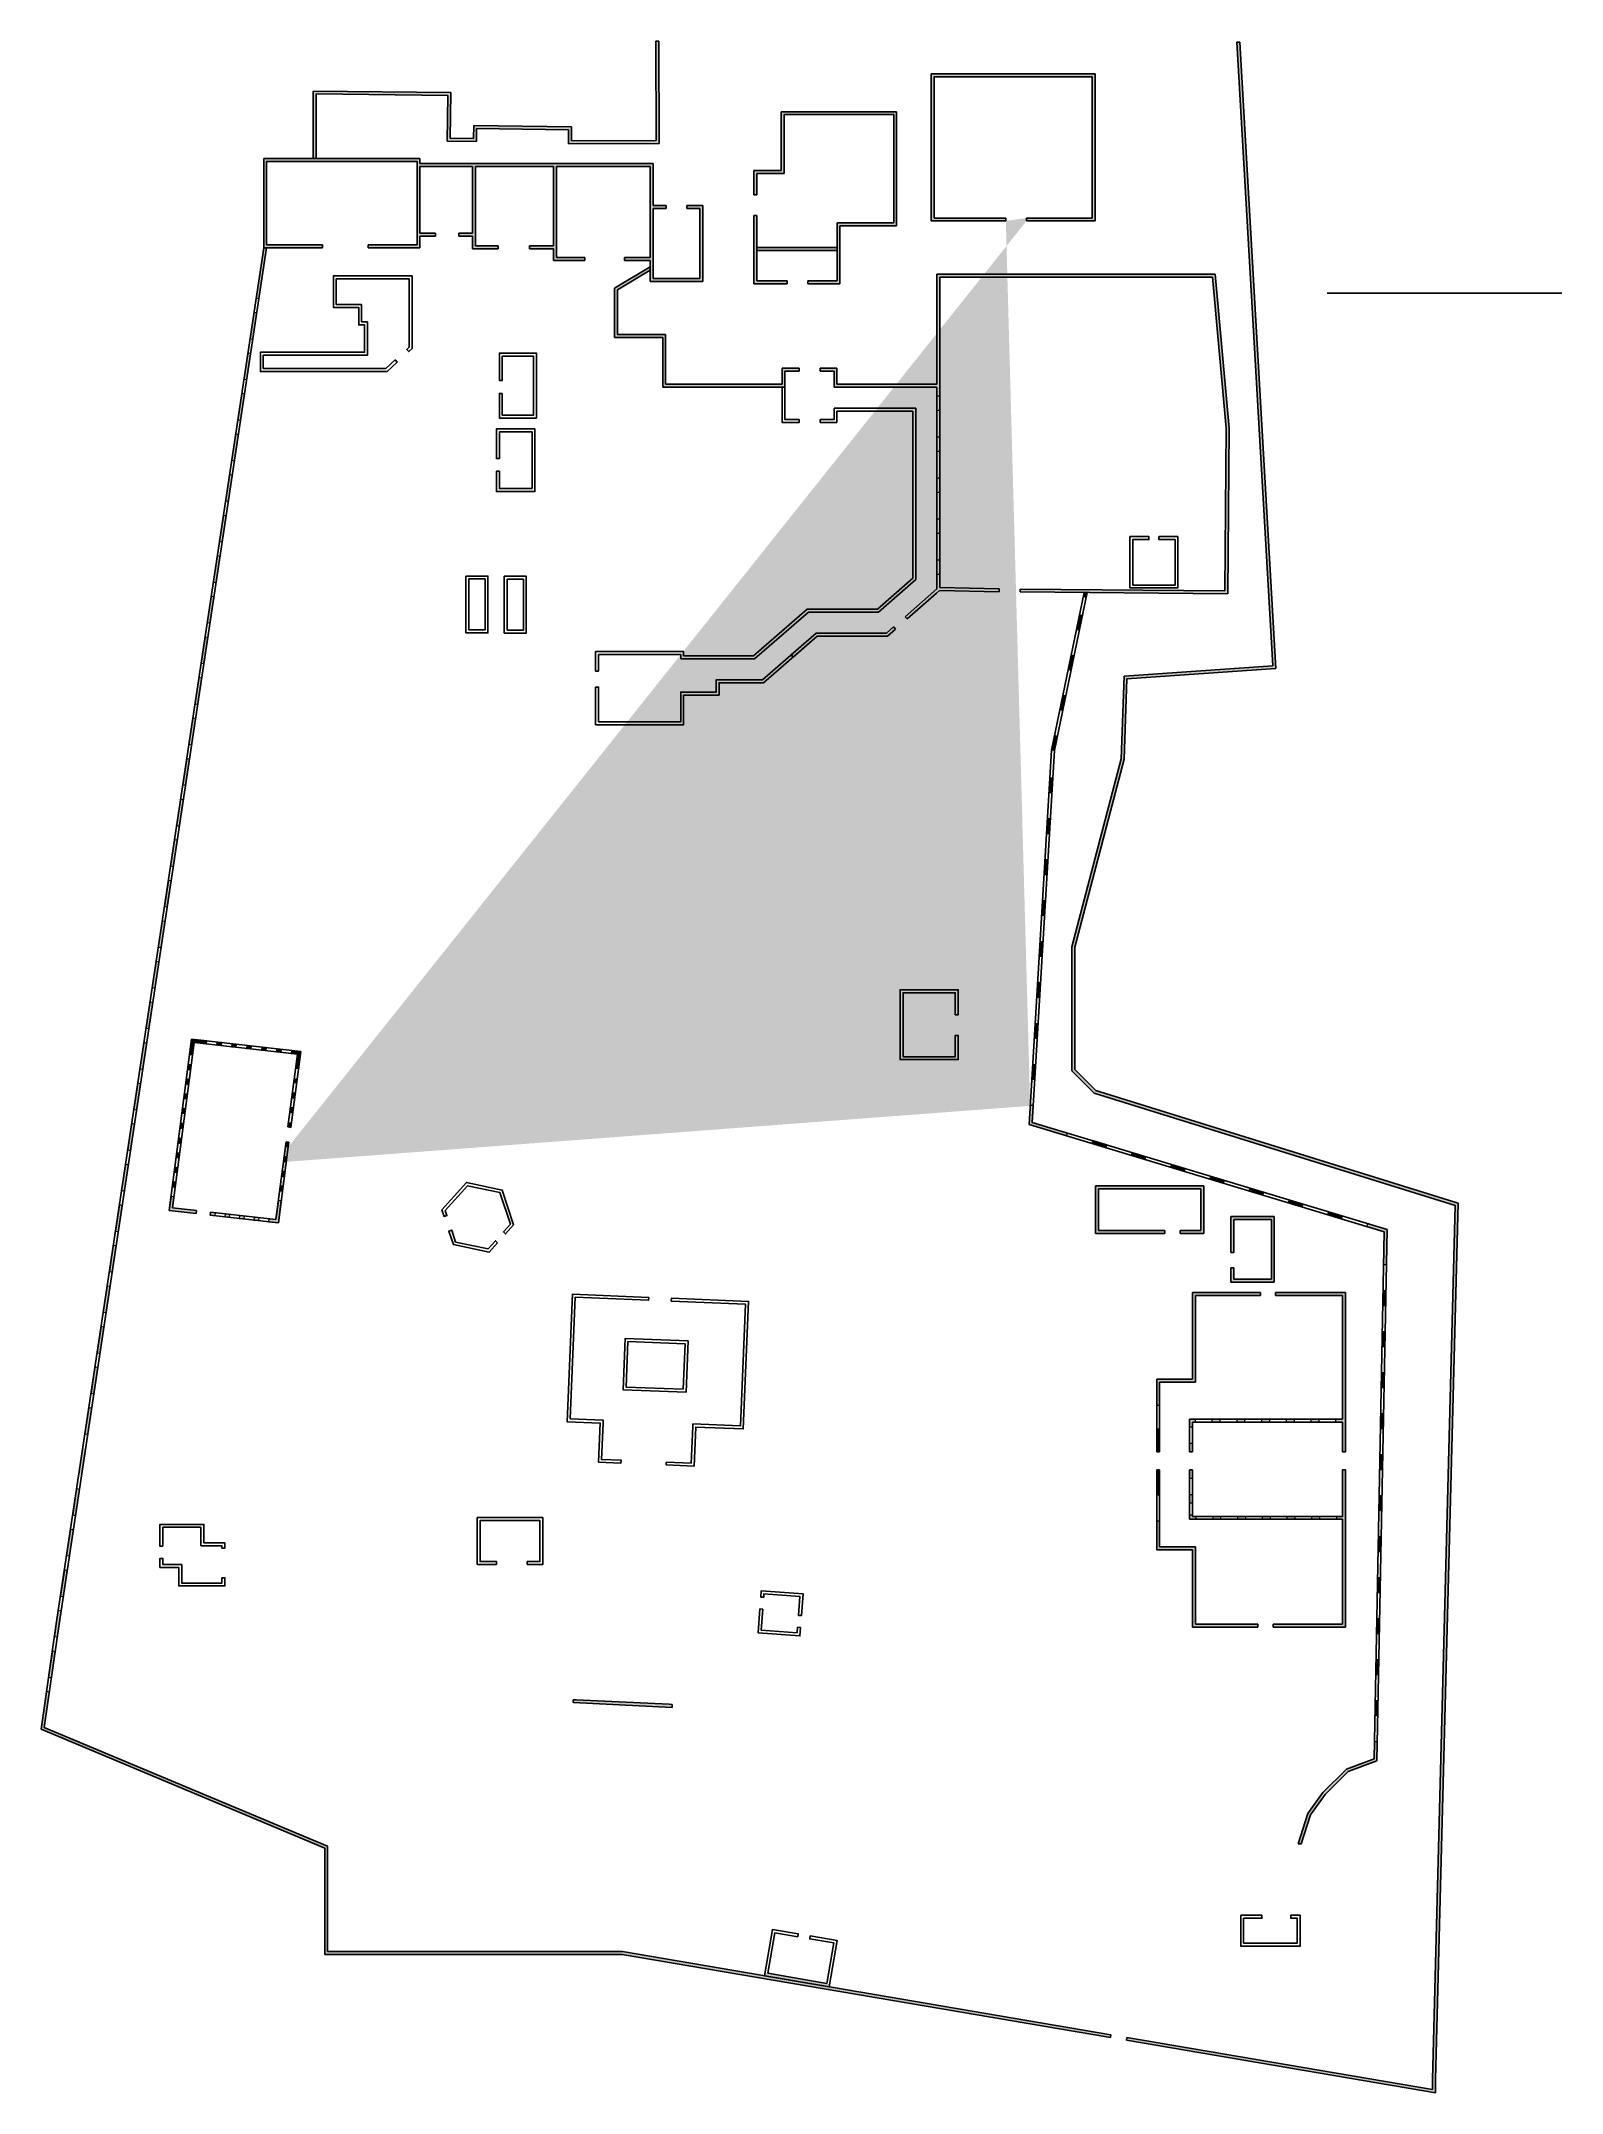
# Model space of a CAD drawing. Header units: millimetres. Extents: x -963 to 128536, y -35530 to 139222.
import ezdxf

# ---------------------------------------------------------------- set-up
doc = ezdxf.new("R2010")
doc.units = ezdxf.units.MM
doc.layers.add('archi', color=7, linetype='Continuous')
doc.layers.add('archiw', color=255, linetype='Continuous', lineweight=0)

msp = doc.modelspace()

# ---------------------------------------------------------------- hatches: boundary and pattern name
at = {"layer": 'archiw'}
h = msp.add_hatch(color=7, dxfattribs=at)
h.dxf.hatch_style = 1
h.paths.add_polyline_path([(22460, 129208), (22460, 134713), (33680, 134591), (33625, 130705), (36105, 130670), (36121, 131783), (43948, 131673), (43951, 130477), (51658, 130493), (51639, 139222), (51389, 139222), (51408, 130742), (44200, 130727), (44197, 131919), (35875, 132036), (35859, 130924), (33878, 130951), (33933, 134838), (22210, 134965), (22210, 129208)])
h = msp.add_hatch(color=7, dxfattribs=at)
h.dxf.hatch_style = 1
h.paths.add_polyline_path([(91499, -30801), (91457, -31047), (117776, -35530), (117765, -34391), (119707, 40242), (88840, 49835), (87062, 51624), (87062, 62056), (91256, 78049), (91488, 84910), (104172, 85782), (101111, 139126), (100862, 139112), (103908, 86014), (91247, 85144), (91007, 78086), (86812, 62088), (86812, 51521), (88707, 49615), (119452, 40060), (117515, -34385), (117515, -34394), (117523, -35233)])
h = msp.add_hatch(color=7, dxfattribs=at)
h.dxf.hatch_style = 1
h.paths.add_polyline_path([(75090, 136176), (88531, 136176), (88531, 124151), (82946, 124151), (82946, 123901), (88781, 123901), (88781, 136426), (74840, 136426), (74840, 123901), (81179, 123901), (81179, 124151), (75090, 124151)])
h = msp.add_hatch(color=7, dxfattribs=at)
h.dxf.hatch_style = 1
h.paths.add_polyline_path([(62309, 132955), (71638, 132955), (71638, 123746), (66810, 123746), (66810, 118795), (64328, 118795), (64328, 118546), (67059, 118546), (67059, 123496), (71888, 123496), (71888, 133205), (62059, 133205), (62059, 128192), (59722, 128192), (59722, 126118), (59972, 126118), (59972, 127942), (62309, 127942)])
h = msp.add_hatch(color=7, dxfattribs=at)
h.dxf.hatch_style = 1
h.paths.add_polyline_path([(31302, 128548), (35779, 128548), (35779, 122858), (34619, 122858), (34619, 122609), (35779, 122609), (35779, 121524), (37948, 121524), (37948, 121774), (36029, 121774), (36029, 128548), (42669, 128548), (42669, 121774), (40633, 121774), (40633, 121524), (42669, 121524), (42669, 120525), (42919, 120525), (45326, 120525), (45326, 120774), (42919, 120774), (42919, 128548), (50897, 128548), (50897, 120774), (48715, 120774), (48715, 120525), (50897, 120525), (50897, 118737), (51146, 118737), (55380, 118737), (55380, 125211), (54023, 125211), (54023, 124962), (55131, 124962), (55131, 118986), (51396, 118986), (51146, 118986), (51146, 124962), (52254, 124962), (52254, 125211), (51146, 125211), (51146, 128797), (42919, 128797), (35779, 128797), (31302, 128797), (31302, 129208), (17993, 129208), (17993, 121613), (23015, 121613), (23015, 121862), (18242, 121862), (18242, 128959), (31052, 128959), (31052, 121862), (26898, 121862), (26898, 121613), (31302, 121613), (31302, 122609), (32615, 122609), (32615, 122858), (31302, 122858)])
h = msp.add_hatch(color=7, dxfattribs=at)
h.dxf.hatch_style = 1
h.paths.add_polyline_path([(2835, 19332), (2588, 19370), (2253, 17149), (2500, 17112)], flags=17)
h.paths.add_polyline_path([(2835, 19332), (2588, 19370), (2253, 17149), (2500, 17112)])
edge = h.paths.add_edge_path()
edge.add_line((83505, 48555), (83256, 48570))
edge.add_line((81179, 124151), (81179, 123901))
edge.add_line((82946, 124151), (82946, 123901))
edge.add_line((20089, 45038), (19841, 45070))
edge.add_line((19730, 44214), (19977, 44182))
edge.add_line((19406, 41726), (19653, 41694))
edge.add_line((19568, 42970), (19815, 42938))
edge.add_line((19352, 41314), (19599, 41282))
edge.add_line((19514, 42558), (19761, 42525))
edge.add_line((19676, 43801), (19923, 43769))
h = msp.add_hatch(color=7, dxfattribs=at)
h.dxf.hatch_style = 1
h.paths.add_polyline_path([(59972, 124350), (59722, 124350), (59722, 118546), (62560, 118546), (62560, 118795), (59972, 118795)])
h = msp.add_hatch(color=7, dxfattribs=at)
h.dxf.hatch_style = 1
h.paths.add_polyline_path([(18245, 121613), (17993, 121613), (17348, 117334), (17595, 117297)])
h = msp.add_hatch(color=7, dxfattribs=at)
h.dxf.hatch_style = 1
h.paths.add_polyline_path([(66810, 121643), (59972, 121643), (59972, 121393), (66810, 121393)])
h = msp.add_hatch(color=7, dxfattribs=at)
h.dxf.hatch_style = 1
h.paths.add_polyline_path([(52218, 109996), (52218, 114224), (48112, 114224), (48112, 118042), (50897, 119701), (50897, 119991), (47863, 118183), (47863, 113974), (51969, 113974), (51969, 109746), (62131, 109746), (62381, 109746), (62381, 111109), (63574, 111109), (63574, 111358), (62131, 111358), (62131, 109996)])
h = msp.add_hatch(color=7, dxfattribs=at)
h.dxf.hatch_style = 1
h.paths.add_polyline_path([(75565, 119105), (98776, 119105), (99956, 106241), (99838, 92406), (82419, 92554), (82417, 92305), (100086, 92154), (100206, 106251), (99003, 119355), (75316, 119355), (75316, 109987), (66806, 109987), (66806, 111358), (65362, 111358), (65362, 111109), (66556, 111109), (66556, 109738), (66806, 109738), (75316, 109738), (75316, 109006), (75565, 109006), (75565, 109987)])
h = msp.add_hatch(color=7, dxfattribs=at)
h.dxf.hatch_style = 1
h.paths.add_polyline_path([(17409, 116063), (17162, 116100), (16827, 113879), (17074, 113842)])
h = msp.add_hatch(color=7, dxfattribs=at)
h.dxf.hatch_style = 1
h.paths.add_polyline_path([(16888, 112608), (16642, 112645), (16307, 110425), (16554, 110387)])
h = msp.add_hatch(color=7, dxfattribs=at)
h.dxf.hatch_style = 1
h.paths.add_polyline_path([(16368, 109154), (16121, 109191), (15786, 106970), (16033, 106933)])
h = msp.add_hatch(color=7, dxfattribs=at)
h.dxf.hatch_style = 1
h.paths.add_polyline_path([(75565, 107758), (75316, 107758), (75316, 105512), (75565, 105512)])
h = msp.add_hatch(color=7, dxfattribs=at)
h.dxf.hatch_style = 1
h.paths.add_polyline_path([(15847, 105699), (15601, 105736), (15266, 103515), (15513, 103478)])
h = msp.add_hatch(color=7, dxfattribs=at)
h.dxf.hatch_style = 1
h.paths.add_polyline_path([(75565, 104264), (75316, 104264), (75316, 102018), (75565, 102018)])
h = msp.add_hatch(color=7, dxfattribs=at)
h.dxf.hatch_style = 1
h.paths.add_polyline_path([(15327, 102244), (15080, 102281), (14745, 100061), (14992, 100023)])
h = msp.add_hatch(color=7, dxfattribs=at)
h.dxf.hatch_style = 1
h.paths.add_polyline_path([(75565, 100771), (75316, 100771), (75316, 98525), (75565, 98525)])
h = msp.add_hatch(color=7, dxfattribs=at)
h.dxf.hatch_style = 1
h.paths.add_polyline_path([(14806, 98790), (14560, 98827), (14225, 96606), (14472, 96569)])
h = msp.add_hatch(color=7, dxfattribs=at)
h.dxf.hatch_style = 1
h.paths.add_polyline_path([(75565, 97277), (75316, 97277), (75316, 95031), (75565, 95031)])
h = msp.add_hatch(color=7, dxfattribs=at)
h.dxf.hatch_style = 1
h.paths.add_polyline_path([(14286, 95335), (14039, 95372), (13704, 93151), (13951, 93114)])
h = msp.add_hatch(color=7, dxfattribs=at)
h.dxf.hatch_style = 1
h.paths.add_polyline_path([(80629, 92569), (75565, 92680), (75565, 93783), (75316, 93783), (75316, 92561), (72614, 90196), (72778, 90008), (75287, 92204), (75546, 92431), (80624, 92320)])
h = msp.add_hatch(color=7, dxfattribs=at)
h.dxf.hatch_style = 1
h.paths.add_polyline_path([(13765, 91880), (13519, 91917), (13184, 89697), (13431, 89659)])
h = msp.add_hatch(color=7, dxfattribs=at)
h.dxf.hatch_style = 1
h.paths.add_polyline_path([(88116, 92256), (87862, 92258), (87792, 91922), (88037, 91872)])
h = msp.add_hatch(color=7, dxfattribs=at)
h.dxf.hatch_style = 1
h.paths.add_polyline_path([(71107, 88546), (71795, 89148), (71631, 89336), (71013, 88796), (65039, 88796), (62910, 86951), (63073, 86762), (65132, 88546)])
h = msp.add_hatch(color=7, dxfattribs=at)
h.dxf.hatch_style = 1
h.paths.add_polyline_path([(87708, 90287), (87464, 90338), (87211, 89116), (87455, 89065)])
h = msp.add_hatch(color=7, dxfattribs=at)
h.dxf.hatch_style = 1
h.paths.add_polyline_path([(13245, 88426), (12998, 88463), (12663, 86242), (12910, 86205)])
h = msp.add_hatch(color=7, dxfattribs=at)
h.dxf.hatch_style = 1
h.paths.add_polyline_path([(87000, 86866), (86755, 86917), (86502, 85695), (86747, 85644)])
h = msp.add_hatch(color=7, dxfattribs=at)
h.dxf.hatch_style = 1
h.paths.add_polyline_path([(12724, 84971), (12478, 85008), (12143, 82787), (12390, 82750)])
h = msp.add_hatch(color=7, dxfattribs=at)
h.dxf.hatch_style = 1
h.paths.add_polyline_path([(86291, 83445), (86047, 83496), (85794, 82274), (86038, 82223)])
h = msp.add_hatch(color=7, dxfattribs=at)
h.dxf.hatch_style = 1
h.paths.add_polyline_path([(12204, 81516), (11957, 81553), (11622, 79333), (11869, 79295)])
h = msp.add_hatch(color=7, dxfattribs=at)
h.dxf.hatch_style = 1
h.paths.add_polyline_path([(85583, 80024), (85338, 80075), (85085, 78853), (85330, 78802)])
h = msp.add_hatch(color=7, dxfattribs=at)
h.dxf.hatch_style = 1
h.paths.add_polyline_path([(11683, 78062), (11436, 78099), (11102, 75878), (11349, 75841)])
h = msp.add_hatch(color=7, dxfattribs=at)
h.dxf.hatch_style = 1
h.paths.add_polyline_path([(85187, 76456), (84938, 76471), (84863, 75225), (85112, 75210)])
h = msp.add_hatch(color=7, dxfattribs=at)
h.dxf.hatch_style = 1
h.paths.add_polyline_path([(11163, 74607), (10916, 74644), (10581, 72423), (10828, 72386)])
h = msp.add_hatch(color=7, dxfattribs=at)
h.dxf.hatch_style = 1
h.paths.add_polyline_path([(84977, 72969), (84728, 72984), (84653, 71738), (84902, 71723)])
h = msp.add_hatch(color=7, dxfattribs=at)
h.dxf.hatch_style = 1
h.paths.add_polyline_path([(10642, 71152), (10395, 71190), (10061, 68969), (10308, 68931)])
h = msp.add_hatch(color=7, dxfattribs=at)
h.dxf.hatch_style = 1
h.paths.add_polyline_path([(84767, 69481), (84518, 69496), (84443, 68251), (84692, 68236)])
h = msp.add_hatch(color=7, dxfattribs=at)
h.dxf.hatch_style = 1
h.paths.add_polyline_path([(10122, 67698), (9875, 67735), (9540, 65514), (9787, 65477)])
h = msp.add_hatch(color=7, dxfattribs=at)
h.dxf.hatch_style = 1
h.paths.add_polyline_path([(84557, 65994), (84308, 66009), (84233, 64764), (84482, 64749)])
h = msp.add_hatch(color=7, dxfattribs=at)
h.dxf.hatch_style = 1
h.paths.add_polyline_path([(9601, 64243), (9354, 64280), (9020, 62059), (9267, 62022)])
h = msp.add_hatch(color=7, dxfattribs=at)
h.dxf.hatch_style = 1
h.paths.add_polyline_path([(84346, 62507), (84097, 62522), (84022, 61276), (84271, 61261)])
h = msp.add_hatch(color=7, dxfattribs=at)
h.dxf.hatch_style = 1
h.paths.add_polyline_path([(9081, 60788), (8834, 60826), (8499, 58605), (8746, 58567)])
h = msp.add_hatch(color=7, dxfattribs=at)
h.dxf.hatch_style = 1
h.paths.add_polyline_path([(84136, 59019), (83887, 59034), (83812, 57789), (84061, 57774)])
h = msp.add_hatch(color=7, dxfattribs=at)
h.dxf.hatch_style = 1
h.paths.add_polyline_path([(8560, 57334), (8313, 57371), (7979, 55150), (8226, 55113)])
h = msp.add_hatch(color=7, dxfattribs=at)
h.dxf.hatch_style = 1
h.paths.add_polyline_path([(13142, 54065), (11849, 54211), (11680, 52914), (11927, 52882), (12064, 53935), (13114, 53817)])
h = msp.add_hatch(color=7, dxfattribs=at)
h.dxf.hatch_style = 1
h.paths.add_polyline_path([(83926, 55532), (83677, 55547), (83602, 54302), (83851, 54287)])
h = msp.add_hatch(color=7, dxfattribs=at)
h.dxf.hatch_style = 1
h.paths.add_polyline_path([(8040, 53879), (7793, 53916), (7458, 51695), (7705, 51658)])
h = msp.add_hatch(color=7, dxfattribs=at)
h.dxf.hatch_style = 1
h.paths.add_polyline_path([(14417, 53921), (14000, 53968), (13972, 53720), (14389, 53673)])
h = msp.add_hatch(color=7, dxfattribs=at)
h.dxf.hatch_style = 1
h.paths.add_polyline_path([(15692, 53776), (15275, 53824), (15246, 53576), (15664, 53528)])
h = msp.add_hatch(color=7, dxfattribs=at)
h.dxf.hatch_style = 1
h.paths.add_polyline_path([(16967, 53632), (16549, 53679), (16521, 53431), (16939, 53384)])
h = msp.add_hatch(color=7, dxfattribs=at)
h.dxf.hatch_style = 1
h.paths.add_polyline_path([(18242, 53488), (17824, 53535), (17796, 53287), (18214, 53240)])
h = msp.add_hatch(color=7, dxfattribs=at)
h.dxf.hatch_style = 1
h.paths.add_polyline_path([(19517, 53344), (19099, 53391), (19071, 53143), (19489, 53096)])
h = msp.add_hatch(color=7, dxfattribs=at)
h.dxf.hatch_style = 1
h.paths.add_polyline_path([(21147, 53160), (20374, 53247), (20346, 52999), (20867, 52940), (20710, 51737), (20958, 51705)])
h = msp.add_hatch(color=7, dxfattribs=at)
h.dxf.hatch_style = 1
h.paths.add_polyline_path([(11654, 50782), (11406, 50815), (11352, 50402), (11600, 50370)])
h = msp.add_hatch(color=7, dxfattribs=at)
h.dxf.hatch_style = 1
h.paths.add_polyline_path([(11816, 52026), (11568, 52058), (11514, 51646), (11762, 51614)])
h = msp.add_hatch(color=7, dxfattribs=at)
h.dxf.hatch_style = 1
h.paths.add_polyline_path([(20846, 50849), (20599, 50882), (20545, 50469), (20792, 50437)])
h = msp.add_hatch(color=7, dxfattribs=at)
h.dxf.hatch_style = 1
h.paths.add_polyline_path([(83716, 52045), (83467, 52060), (83392, 50814), (83641, 50799)])
h = msp.add_hatch(color=7, dxfattribs=at)
h.dxf.hatch_style = 1
h.paths.add_polyline_path([(7519, 50424), (7272, 50462), (6938, 48241), (7185, 48204)])
h = msp.add_hatch(color=7, dxfattribs=at)
h.dxf.hatch_style = 1
h.paths.add_polyline_path([(11491, 49539), (11244, 49571), (11190, 49159), (11438, 49126)])
h = msp.add_hatch(color=7, dxfattribs=at)
h.dxf.hatch_style = 1
h.paths.add_polyline_path([(20684, 49606), (20437, 49638), (20383, 49225), (20630, 49193)])
h = msp.add_hatch(color=7, dxfattribs=at)
h.dxf.hatch_style = 1
h.paths.add_polyline_path([(11329, 48295), (11082, 48327), (11028, 47915), (11276, 47883)])
h = msp.add_hatch(color=7, dxfattribs=at)
h.dxf.hatch_style = 1
h.paths.add_polyline_path([(20522, 48362), (20275, 48394), (20221, 47982), (20468, 47949)])
h = msp.add_hatch(color=7, dxfattribs=at)
h.dxf.hatch_style = 1
h.paths.add_polyline_path([(83505, 48555), (83256, 48570), (83159, 46950), (86358, 45984), (86430, 46223), (83420, 47132)])
h = msp.add_hatch(color=7, dxfattribs=at)
h.dxf.hatch_style = 1
h.paths.add_polyline_path([(6999, 46970), (6752, 47007), (6417, 44786), (6664, 44749)])
h = msp.add_hatch(color=7, dxfattribs=at)
h.dxf.hatch_style = 1
h.paths.add_polyline_path([(10999, 45758), (10751, 45790), (10697, 45377), (10945, 45345)])
h = msp.add_hatch(color=7, dxfattribs=at)
h.dxf.hatch_style = 1
h.paths.add_polyline_path([(11164, 47027), (10917, 47059), (10863, 46646), (11110, 46614)])
h = msp.add_hatch(color=7, dxfattribs=at)
h.dxf.hatch_style = 1
h.paths.add_polyline_path([(19841, 45070), (20089, 45038), (20143, 45451), (19895, 45483)])
h = msp.add_hatch(color=7, dxfattribs=at)
h.dxf.hatch_style = 1
h.paths.add_polyline_path([(20360, 47118), (20112, 47150), (20059, 46738), (20306, 46706)])
h = msp.add_hatch(color=7, dxfattribs=at)
h.dxf.hatch_style = 1
h.paths.add_polyline_path([(89774, 45214), (88580, 45574), (88508, 45335), (89702, 44975)])
h = msp.add_hatch(color=7, dxfattribs=at)
h.dxf.hatch_style = 1
h.paths.add_polyline_path([(10837, 44514), (10589, 44546), (10535, 44134), (10783, 44101)])
h = msp.add_hatch(color=7, dxfattribs=at)
h.dxf.hatch_style = 1
h.paths.add_polyline_path([(19977, 44182), (19730, 44214), (19676, 43801), (19923, 43769)])
h = msp.add_hatch(color=7, dxfattribs=at)
h.dxf.hatch_style = 1
h.paths.add_polyline_path([(93119, 44204), (91924, 44565), (91852, 44326), (93047, 43965)])
h = msp.add_hatch(color=7, dxfattribs=at)
h.dxf.hatch_style = 1
h.paths.add_polyline_path([(6478, 43515), (6231, 43552), (5897, 41331), (6144, 41294)])
h = msp.add_hatch(color=7, dxfattribs=at)
h.dxf.hatch_style = 1
h.paths.add_polyline_path([(10512, 42026), (10265, 42059), (10211, 41646), (10459, 41614)])
h = msp.add_hatch(color=7, dxfattribs=at)
h.dxf.hatch_style = 1
h.paths.add_polyline_path([(10675, 43270), (10427, 43302), (10373, 42890), (10621, 42858)])
h = msp.add_hatch(color=7, dxfattribs=at)
h.dxf.hatch_style = 1
h.paths.add_polyline_path([(19514, 42558), (19761, 42525), (19815, 42938), (19568, 42970)])
h = msp.add_hatch(color=7, dxfattribs=at)
h.dxf.hatch_style = 1
h.paths.add_polyline_path([(96463, 43194), (95269, 43555), (95197, 43316), (96391, 42955)])
h = msp.add_hatch(color=7, dxfattribs=at)
h.dxf.hatch_style = 1
h.paths.add_polyline_path([(99808, 42185), (98613, 42545), (98541, 42306), (99736, 41946)])
h = msp.add_hatch(color=7, dxfattribs=at)
h.dxf.hatch_style = 1
h.paths.add_polyline_path([(10351, 40789), (10104, 40821), (9948, 39628), (12236, 39369), (12264, 39617), (10228, 39847)])
h = msp.add_hatch(color=7, dxfattribs=at)
h.dxf.hatch_style = 1
h.paths.add_polyline_path([(13881, 39434), (13464, 39481), (13435, 39233), (13853, 39186)])
h.paths.add_polyline_path([(15121, 39294), (14703, 39341), (14675, 39093), (15093, 39046)])
h.paths.add_polyline_path([(16361, 39154), (15943, 39201), (15915, 38953), (16333, 38906)])
h.paths.add_polyline_path([(17600, 39014), (17183, 39061), (17155, 38813), (17572, 38766)])
h.paths.add_polyline_path([(19491, 40450), (19244, 40483), (19031, 38852), (18423, 38921), (18395, 38673), (19247, 38576)])
h = msp.add_hatch(color=7, dxfattribs=at)
h.dxf.hatch_style = 1
h.paths.add_polyline_path([(19653, 41694), (19406, 41726), (19352, 41314), (19599, 41282)])
h = msp.add_hatch(color=7, dxfattribs=at)
h.dxf.hatch_style = 1
h.paths.add_polyline_path([(94726, 37929), (89066, 37929), (89066, 41471), (97799, 41471), (97799, 37929), (96016, 37929), (96016, 37679), (98048, 37679), (98048, 41721), (88816, 41721), (88816, 37679), (94726, 37679)])
h = msp.add_hatch(color=7, dxfattribs=at)
h.dxf.hatch_style = 1
h.paths.add_polyline_path([(103153, 41175), (101958, 41536), (101886, 41297), (103080, 40936)])
h = msp.add_hatch(color=7, dxfattribs=at)
h.dxf.hatch_style = 1
h.paths.add_polyline_path([(106497, 40165), (105303, 40526), (105231, 40287), (106425, 39927)])
h = msp.add_hatch(color=7, dxfattribs=at)
h.dxf.hatch_style = 1
h.paths.add_polyline_path([(5958, 40060), (5711, 40098), (5376, 37877), (5623, 37840)])
h = msp.add_hatch(color=7, dxfattribs=at)
h.dxf.hatch_style = 1
h.paths.add_polyline_path([(104044, 39112), (100343, 39112), (100343, 36035), (100593, 36035), (100593, 38862), (103795, 38862), (103795, 33782), (100593, 33782), (100593, 34745), (100343, 34745), (100343, 33533), (104044, 33533)])
h = msp.add_hatch(color=7, dxfattribs=at)
h.dxf.hatch_style = 1
h.paths.add_polyline_path([(109842, 39156), (108647, 39516), (108575, 39278), (109770, 38917)])
h = msp.add_hatch(color=7, dxfattribs=at)
h.dxf.hatch_style = 1
h.paths.add_polyline_path([(113659, 38004), (111987, 38508), (111914, 38269), (113406, 37819), (113352, 35038), (113602, 35033)])
h = msp.add_hatch(color=7, dxfattribs=at)
h.dxf.hatch_style = 1
h.paths.add_polyline_path([(5437, 36606), (5190, 36643), (4856, 34422), (5103, 34385)])
h = msp.add_hatch(color=7, dxfattribs=at)
h.dxf.hatch_style = 1
h.paths.add_polyline_path([(4917, 33151), (4670, 33188), (4335, 30967), (4582, 30930)])
h = msp.add_hatch(color=7, dxfattribs=at)
h.dxf.hatch_style = 1
h.paths.add_polyline_path([(97334, 10983), (94283, 10983), (94283, 13164), (94034, 13164), (94034, 10734), (97085, 10734), (97085, 4138), (102652, 4138), (102652, 4388), (97334, 4388)])
h.paths.add_polyline_path([(110095, 17526), (109845, 17526), (109845, 13574), (109331, 13574), (109331, 13324), (109845, 13324), (109845, 4388), (103952, 4388), (103952, 4138), (110095, 4138)])
h.paths.add_polyline_path([(97335, 32384), (102855, 32384), (102855, 32633), (97085, 32633), (97085, 25263), (94034, 25263), (94034, 23037), (94283, 23037), (94283, 25013), (97335, 25013)])
h.paths.add_polyline_path([(110095, 32633), (104154, 32633), (104154, 32384), (109845, 32384), (109845, 21861), (109266, 21861), (109266, 21612), (109845, 21612), (109845, 19085), (110095, 19085)])
h = msp.add_hatch(color=7, dxfattribs=at)
h.dxf.hatch_style = 1
h.paths.add_polyline_path([(113558, 32788), (113309, 32792), (113285, 31545), (113534, 31540)])
h = msp.add_hatch(color=7, dxfattribs=at)
h.dxf.hatch_style = 1
h.paths.add_polyline_path([(4396, 29696), (4149, 29734), (3815, 27513), (4062, 27476)])
h = msp.add_hatch(color=7, dxfattribs=at)
h.dxf.hatch_style = 1
h.paths.add_polyline_path([(113491, 29295), (113242, 29299), (113218, 28052), (113467, 28047)])
h = msp.add_hatch(color=7, dxfattribs=at)
h.dxf.hatch_style = 1
h.paths.add_polyline_path([(3876, 26242), (3629, 26279), (3294, 24058), (3541, 24021)])
h = msp.add_hatch(color=7, dxfattribs=at)
h.dxf.hatch_style = 1
h.paths.add_polyline_path([(113424, 25802), (113174, 25806), (113150, 24559), (113400, 24554)])
h = msp.add_hatch(color=7, dxfattribs=at)
h.dxf.hatch_style = 1
h.paths.add_polyline_path([(3355, 22787), (3108, 22824), (2774, 20603), (3021, 20566)])
h = msp.add_hatch(color=7, dxfattribs=at)
h.dxf.hatch_style = 1
h.paths.add_polyline_path([(94283, 21061), (94034, 21061), (94034, 19085), (94283, 19085)])
h = msp.add_hatch(color=7, dxfattribs=at)
h.dxf.hatch_style = 1
h.paths.add_polyline_path([(97085, 21612), (97335, 21612), (97335, 21861), (96836, 21861), (96836, 21191), (97085, 21191)])
h.paths.add_polyline_path([(97085, 19787), (96836, 19787), (96836, 19085), (97085, 19085)])
h.paths.add_polyline_path([(97085, 17526), (96836, 17526), (96836, 16824), (97085, 16824)])
h.paths.add_polyline_path([(97085, 15420), (96836, 15420), (96836, 14718), (97085, 14718)])
h.paths.add_polyline_path([(97399, 13574), (97085, 13574), (97085, 13667), (96836, 13667), (96836, 13324), (97399, 13324)])
h.paths.add_polyline_path([(99505, 13574), (98803, 13574), (98803, 13324), (99505, 13324)])
h.paths.add_polyline_path([(101610, 13574), (100909, 13574), (100909, 13324), (101610, 13324)])
h.paths.add_polyline_path([(103716, 13574), (103014, 13574), (103014, 13324), (103716, 13324)])
h.paths.add_polyline_path([(105822, 13574), (105120, 13574), (105120, 13324), (105822, 13324)])
h.paths.add_polyline_path([(107927, 13574), (107225, 13574), (107225, 13324), (107927, 13324)])
h.paths.add_polyline_path([(99440, 21861), (98738, 21861), (98738, 21612), (99440, 21612)])
h.paths.add_polyline_path([(101546, 21861), (100844, 21861), (100844, 21612), (101546, 21612)])
h.paths.add_polyline_path([(103651, 21861), (102950, 21861), (102950, 21612), (103651, 21612)])
h.paths.add_polyline_path([(105757, 21861), (105055, 21861), (105055, 21612), (105757, 21612)])
h.paths.add_polyline_path([(107862, 21861), (107161, 21861), (107161, 21612), (107862, 21612)])
h = msp.add_hatch(color=7, dxfattribs=at)
h.dxf.hatch_style = 1
h.paths.add_polyline_path([(113357, 22309), (113107, 22313), (113083, 21066), (113333, 21061)])
h = msp.add_hatch(color=7, dxfattribs=at)
h.dxf.hatch_style = 1
h.paths.add_polyline_path([(2835, 19332), (2588, 19370), (2253, 17149), (2500, 17112)])
h = msp.add_hatch(color=7, dxfattribs=at)
h.dxf.hatch_style = 1
h.paths.add_polyline_path([(94283, 17526), (94034, 17526), (94034, 15348), (94283, 15348)])
h = msp.add_hatch(color=7, dxfattribs=at)
h.dxf.hatch_style = 1
h.paths.add_polyline_path([(113289, 18816), (113040, 18820), (113016, 17573), (113265, 17568)])
h = msp.add_hatch(color=7, dxfattribs=at)
h.dxf.hatch_style = 1
h.paths.add_polyline_path([(2314, 15878), (2067, 15915), (1733, 13694), (1980, 13657)])
h = msp.add_hatch(color=7, dxfattribs=at)
h.dxf.hatch_style = 1
h.paths.add_polyline_path([(113222, 15323), (112973, 15327), (112949, 14080), (113198, 14075)])
h = msp.add_hatch(color=7, dxfattribs=at)
h.dxf.hatch_style = 1
h.paths.add_polyline_path([(1794, 12423), (1547, 12460), (1212, 10239), (1459, 10202)])
h = msp.add_hatch(color=7, dxfattribs=at)
h.dxf.hatch_style = 1
h.paths.add_polyline_path([(113155, 11830), (112905, 11834), (112881, 10587), (113131, 10582)])
h = msp.add_hatch(color=7, dxfattribs=at)
h.dxf.hatch_style = 1
h.paths.add_polyline_path([(1273, 8968), (1026, 9006), (692, 6785), (939, 6748)])
h = msp.add_hatch(color=7, dxfattribs=at)
h.dxf.hatch_style = 1
h.paths.add_polyline_path([(113088, 8337), (112838, 8341), (112814, 7094), (113064, 7089)])
h = msp.add_hatch(color=7, dxfattribs=at)
h.dxf.hatch_style = 1
h.paths.add_polyline_path([(753, 5514), (506, 5551), (336, 4426), (179, 3339), (426, 3302), (583, 4390), (583, 4389), (583, 4391), (583, 4390)])
h = msp.add_hatch(color=7, dxfattribs=at)
h.dxf.hatch_style = 1
h.paths.add_polyline_path([(113020, 4844), (112771, 4848), (112747, 3601), (112996, 3596)])
h = msp.add_hatch(color=7, dxfattribs=at)
h.dxf.hatch_style = 1
h.paths.add_polyline_path([(247, 2067), (1, 2105), (-321, -118), (-74, -155)])
h = msp.add_hatch(color=7, dxfattribs=at)
h.dxf.hatch_style = 1
h.paths.add_polyline_path([(112953, 1351), (112704, 1355), (112680, 108), (112929, 103)])
h = msp.add_hatch(color=7, dxfattribs=at)
h.dxf.hatch_style = 1
h.paths.add_polyline_path([(-253, -1390), (-499, -1353), (-963, -4560), (23189, -14680), (23189, -23734), (48521, -23734), (90093, -30815), (90135, -30569), (48542, -23485), (23439, -23485), (23439, -14514), (-688, -4405)])
h = msp.add_hatch(color=7, dxfattribs=at)
h.dxf.hatch_style = 1
h.paths.add_polyline_path([(44596, -2053), (44347, -2042), (44336, -2290), (52763, -2690), (52773, -2439), (52524, -2429)])
h = msp.add_hatch(color=7, dxfattribs=at)
h.dxf.hatch_style = 1
h.paths.add_polyline_path([(112886, -2142), (112636, -2138), (112612, -3385), (112862, -3390)])
h = msp.add_hatch(color=7, dxfattribs=at)
h.dxf.hatch_style = 1
h.paths.add_polyline_path([(112819, -5634), (112569, -5629), (112542, -7065), (110194, -7943), (108187, -9948), (106888, -11727), (106068, -14311), (106330, -14311), (107114, -11841), (108377, -10111), (110332, -8157), (112788, -7240)])
h = msp.add_hatch(color=7, dxfattribs=at)
h.dxf.hatch_style = 1
h.paths.add_polyline_path([(60929, -25341), (60683, -25299), (60642, -25545), (66155, -26484), (66197, -26238), (65951, -26197)])

# ---------------------------------------------------------------- linework, layer by layer
at = {"layer": 'archi'}
for p, q in [((51639, 139222), (51389, 139222)), ((51389, 139222), (51408, 130742)), ((51658, 130493), (51639, 139222)), ((100862, 139112), (101111, 139126)), ((103908, 86014), (100862, 139112)), ((101111, 139126), (104172, 85782)), ((33933, 134838), (22210, 134965)), ((22210, 134965), (22210, 129208)), ((22460, 129208), (22460, 134713)), ((22460, 134713), (33680, 134591)), ((33680, 134591), (33625, 130705)), ((33878, 130951), (33933, 134838)), ((71888, 133205), (62059, 133205)), ((62059, 133205), (62059, 128192)), ((62309, 127942), (62309, 132955)), ((62309, 132955), (71638, 132955)), ((71638, 132955), (71638, 123746)), ((71888, 123496), (71888, 133205)), ((35875, 132036), (35859, 130924)), ((44197, 131919), (35875, 132036)), ((36105, 130670), (36121, 131783)), ((36121, 131783), (43948, 131673)), ((43948, 131673), (43951, 130477)), ((44200, 130727), (44197, 131919)), ((33625, 130705), (36105, 130670)), ((35859, 130924), (33878, 130951)), ((43951, 130477), (51658, 130493)), ((51408, 130742), (44200, 130727)), ((31302, 129208), (17993, 129208)), ((17993, 129208), (17993, 121613)), ((18242, 121862), (18242, 128959)), ((18242, 128959), (31052, 128959)), ((22210, 129208), (22460, 129208)), ((31052, 128959), (31052, 121862)), ((31302, 128797), (31302, 129208)), ((35779, 128797), (31302, 128797)), ((31302, 122858), (31302, 128548)), ((31302, 128548), (35779, 128548)), ((42919, 128797), (35779, 128797)), ((35779, 128548), (35779, 122858)), ((36029, 121774), (36029, 128548)), ((36029, 128548), (42669, 128548)), ((42669, 128548), (42669, 121774)), ((51146, 128797), (42919, 128797)), ((42919, 128548), (42919, 121524)), ((42919, 120774), (42919, 128548)), ((42919, 128548), (50897, 128548)), ((50897, 128548), (50897, 120774)), ((51146, 125211), (51146, 128797)), ((62059, 128192), (59722, 128192)), ((59722, 128192), (59722, 126118)), ((59972, 126118), (59972, 127942)), ((59972, 127942), (62309, 127942)), ((59722, 126118), (59972, 126118)), ((52254, 125211), (51146, 125211)), ((51146, 118986), (51146, 124962)), ((51146, 124962), (51146, 120525)), ((51146, 120525), (51146, 124962)), ((51146, 124962), (52254, 124962)), ((52254, 124962), (52254, 125211)), ((55380, 125211), (54023, 125211)), ((54023, 125211), (54023, 124962)), ((54023, 124962), (55131, 124962)), ((55131, 124962), (55131, 118986)), ((55380, 118737), (55380, 125211)), ((59722, 118546), (59722, 124350)), ((59722, 124350), (59972, 124350)), ((59972, 124350), (59972, 118795)), ((32615, 122858), (31302, 122858)), ((31302, 121613), (31302, 122609)), ((31302, 122609), (32615, 122609)), ((32615, 122609), (32615, 122858)), ((35779, 122858), (34619, 122858)), ((34619, 122858), (34619, 122609)), ((34619, 122609), (35779, 122609)), ((35779, 122609), (35779, 121524)), ((71638, 123746), (66810, 123746)), ((66810, 123746), (66810, 118795)), ((67059, 118546), (67059, 123496)), ((67059, 123496), (71888, 123496)), ((336, 4426), (17993, 121613)), ((18245, 121613), (583, 4389)), ((17993, 121613), (18245, 121613)), ((17993, 121613), (23015, 121613)), ((23015, 121862), (18242, 121862)), ((23015, 121613), (23015, 121862)), ((31052, 121862), (26898, 121862)), ((26898, 121862), (26898, 121613)), ((26898, 121613), (31302, 121613)), ((35779, 121524), (37948, 121524)), ((37948, 121774), (36029, 121774)), ((37948, 121524), (37948, 121774)), ((42669, 121774), (40633, 121774)), ((40633, 121774), (40633, 121524)), ((40633, 121524), (42669, 121524)), ((42669, 121524), (42669, 120525)), ((45326, 120774), (42919, 120774)), ((45326, 120525), (45326, 120774)), ((50897, 120774), (48715, 120774)), ((48715, 120774), (48715, 120525)), ((59972, 121643), (66810, 121643)), ((59972, 121393), (66810, 121393)), ((42669, 120525), (42919, 120525)), ((42919, 120525), (45326, 120525)), ((50897, 119991), (47863, 118183)), ((48112, 118042), (50897, 119701)), ((48715, 120525), (50897, 120525)), ((50897, 120525), (50897, 118737)), ((50897, 119701), (50897, 119991)), ((51396, 118986), (51146, 118986)), ((55131, 118986), (51396, 118986)), ((99003, 119355), (75316, 119355)), ((75316, 119355), (75316, 109987)), ((75565, 109987), (75565, 119105)), ((75565, 119105), (98776, 119105)), ((98776, 119105), (99956, 106241)), ((100206, 106251), (99003, 119355)), ((47863, 118183), (47863, 113974)), ((48112, 114224), (48112, 118042)), ((50897, 118737), (51146, 118737)), ((51146, 118737), (55380, 118737)), ((62560, 118546), (59722, 118546)), ((59972, 118795), (62560, 118795)), ((62560, 118795), (62560, 118546)), ((66810, 118795), (64328, 118795)), ((64328, 118795), (64328, 118546)), ((64328, 118546), (67059, 118546)), ((47863, 113974), (51969, 113974)), ((52218, 114224), (48112, 114224)), ((51969, 113974), (51969, 109746)), ((52218, 109996), (52218, 114224)), ((63574, 111358), (62131, 111358)), ((62131, 111358), (62131, 109996)), ((62381, 109746), (62381, 111109)), ((62381, 111109), (63574, 111109)), ((63574, 111109), (63574, 111358)), ((66806, 111358), (65362, 111358)), ((65362, 111358), (65362, 111109)), ((65362, 111109), (66556, 111109)), ((66556, 111109), (66556, 109738)), ((66806, 109987), (66806, 111358)), ((51969, 109746), (62131, 109746)), ((62131, 109996), (52218, 109996)), ((62131, 109746), (62381, 109746)), ((62381, 109746), (62133, 109746)), ((66556, 109738), (66806, 109738)), ((75316, 109987), (66806, 109987)), ((66806, 109738), (75316, 109738)), ((75316, 109738), (75316, 92561)), ((75565, 92680), (75565, 109987)), ((65362, 106989), (65362, 106740)), ((65362, 106740), (66806, 106740)), ((66806, 107949), (66556, 107949)), ((73527, 107949), (66806, 107949)), ((66806, 106740), (66806, 107700)), ((66806, 107700), (73278, 107700)), ((73278, 107700), (73278, 93485)), ((73527, 93372), (73527, 107949)), ((99956, 106241), (99838, 92406)), ((100086, 92154), (100206, 106251)), ((73278, 93485), (70247, 90834)), ((70341, 90584), (73527, 93372)), ((80629, 92569), (75565, 92680)), ((75316, 92561), (72614, 90196)), ((72778, 90008), (75287, 92204)), ((75287, 92204), (75546, 92431)), ((75546, 92431), (80624, 92320)), ((80624, 92320), (80629, 92569)), ((82419, 92554), (82417, 92305)), ((82417, 92305), (100086, 92154)), ((99838, 92406), (82419, 92554)), ((87862, 92258), (85081, 78830)), ((85329, 78797), (88116, 92256)), ((88116, 92256), (87862, 92258)), ((64279, 90834), (59695, 86862)), ((59788, 86612), (64372, 90584)), ((70247, 90834), (64279, 90834)), ((64372, 90584), (70341, 90584)), ((71631, 89336), (71013, 88796)), ((71107, 88546), (71795, 89148)), ((71795, 89148), (71631, 89336)), ((72614, 90196), (72778, 90008)), ((71013, 88796), (65039, 88796)), ((65132, 88546), (71107, 88546)), ((53752, 87220), (46257, 87220)), ((46257, 87220), (46257, 85559)), ((46506, 85559), (46506, 86970)), ((46506, 86970), (53502, 86970)), ((53502, 86970), (53502, 86612)), ((53502, 86612), (59788, 86612)), ((53752, 86862), (53752, 87220)), ((59695, 86862), (53752, 86862)), ((63073, 86762), (62910, 86951)), ((91247, 85144), (103908, 86014)), ((104172, 85782), (91488, 84910)), ((46257, 85559), (46506, 85559)), ((91007, 78086), (91247, 85144)), ((91488, 84910), (91256, 78049)), ((85081, 78830), (83159, 46950)), ((83420, 47132), (85329, 78797)), ((86812, 62088), (91007, 78086)), ((91256, 78049), (87062, 62056)), ((86812, 51521), (86812, 62088)), ((87062, 62056), (87062, 51624)), ((11849, 54211), (9948, 39628)), ((21147, 53160), (11849, 54211)), ((10228, 39847), (12064, 53935)), ((12064, 53935), (20867, 52940)), ((20867, 52940), (20059, 46738)), ((20306, 46706), (21147, 53160)), ((88707, 49615), (86812, 51521)), ((87062, 51624), (88840, 49835)), ((119452, 40060), (88707, 49615)), ((88840, 49835), (119707, 40242)), ((19895, 45483), (19841, 45070)), ((20143, 45451), (19895, 45483)), ((20059, 46738), (20306, 46706)), ((20089, 45038), (20143, 45451)), ((83159, 46950), (113406, 37819)), ((113659, 38004), (83420, 47132)), ((19841, 45070), (19031, 38852)), ((19247, 38576), (20089, 45038)), ((98048, 41721), (88816, 41721)), ((88816, 41721), (88816, 37679)), ((89066, 37929), (89066, 41471)), ((89066, 41471), (97799, 41471)), ((97799, 41471), (97799, 37929)), ((98048, 37679), (98048, 41721)), ((119707, 40242), (117765, -34391)), ((9948, 39628), (12236, 39369)), ((12264, 39617), (10228, 39847)), ((12236, 39369), (12264, 39617)), ((13464, 39481), (13435, 39233)), ((13435, 39233), (13464, 39481)), ((13435, 39233), (19247, 38576)), ((19031, 38852), (13464, 39481)), ((104044, 39112), (100343, 39112)), ((100343, 39112), (100343, 36035)), ((100593, 36035), (100593, 38862)), ((100593, 38862), (103795, 38862)), ((103795, 38862), (103795, 33782)), ((104044, 33533), (104044, 39112)), ((117515, -34385), (119452, 40060)), ((88816, 37679), (94726, 37679)), ((94726, 37929), (89066, 37929)), ((94726, 37679), (94726, 37929)), ((96016, 37929), (96016, 37679)), ((97799, 37929), (96016, 37929)), ((96016, 37679), (98048, 37679)), ((113406, 37819), (112542, -7065)), ((112788, -7240), (113659, 38004)), ((100343, 36035), (100593, 36035)), ((100593, 34745), (100343, 34745)), ((100343, 34745), (100343, 33533)), ((100343, 33533), (104044, 33533)), ((100593, 33782), (100593, 34745)), ((103795, 33782), (100593, 33782)), ((102855, 32633), (97085, 32633)), ((97085, 32633), (97085, 25263)), ((97335, 25013), (97335, 32384)), ((97335, 32384), (102855, 32384)), ((102855, 32384), (102855, 32633)), ((110095, 32633), (104154, 32633)), ((104154, 32633), (104154, 32384)), ((104154, 32384), (104154, 32633)), ((104154, 32633), (110095, 32633)), ((104154, 32384), (109845, 32384)), ((109845, 32384), (104154, 32384)), ((109845, 21861), (109845, 32384)), ((110095, 32633), (110095, 32633)), ((110095, 32633), (110095, 19085)), ((97085, 25263), (94034, 25263)), ((94034, 25263), (94034, 19085)), ((94283, 19085), (94283, 25013)), ((94283, 25013), (97335, 25013)), ((96836, 19085), (96836, 21861)), ((96836, 21861), (109845, 21861)), ((109845, 21612), (97085, 21612)), ((97085, 21612), (97085, 19085)), ((109845, 19085), (109845, 21612)), ((94034, 19085), (94283, 19085)), ((94283, 17526), (94034, 17526)), ((94034, 17526), (94034, 10734)), ((94283, 10983), (94283, 17526)), ((97085, 19085), (96836, 19085)), ((96836, 13324), (96836, 17526)), ((96836, 17526), (97085, 17526)), ((97085, 17526), (97085, 13574)), ((110095, 19085), (109845, 19085)), ((109845, 13574), (109845, 17526)), ((109845, 17526), (110095, 17526)), ((110095, 17526), (110095, 4138)), ((109845, 13324), (96836, 13324)), ((97085, 13574), (109845, 13574)), ((109845, 4388), (109845, 13324)), ((94034, 10734), (97085, 10734)), ((97334, 10983), (94283, 10983)), ((97085, 10734), (97085, 4138)), ((97334, 4388), (97334, 10983)), ((-963, -4560), (336, 4426)), ((583, 4391), (-688, -4405)), ((583, 4389), (583, 4391)), ((97085, 4138), (102652, 4138)), ((102652, 4388), (97334, 4388)), ((102652, 4138), (102652, 4388)), ((103952, 4388), (109845, 4388)), ((103952, 4138), (103952, 4388)), ((103952, 4388), (103952, 4138)), ((103952, 4138), (103952, 4388)), ((110095, 4138), (103952, 4138)), ((44336, -2290), (44347, -2042)), ((52763, -2690), (44336, -2290)), ((44347, -2042), (44596, -2053)), ((44596, -2053), (52524, -2429)), ((52524, -2429), (52773, -2439)), ((52773, -2439), (52763, -2690)), ((23189, -14680), (-963, -4560)), ((-688, -4405), (23439, -14514)), ((110194, -7943), (108187, -9948)), ((108377, -10111), (110332, -8157)), ((112542, -7065), (110194, -7943)), ((110332, -8157), (112788, -7240)), ((108187, -9948), (106888, -11727)), ((107114, -11841), (108377, -10111)), ((106888, -11727), (106068, -14311)), ((106330, -14311), (107114, -11841)), ((23189, -23734), (23189, -14680)), ((23439, -14514), (23439, -23485)), ((106068, -14311), (106330, -14311)), ((48521, -23734), (23189, -23734)), ((23439, -23485), (48542, -23485)), ((90093, -30815), (48521, -23734)), ((48542, -23485), (90135, -30569)), ((60642, -25545), (66155, -26484)), ((65951, -26197), (60929, -25341)), ((90135, -30569), (90093, -30815)), ((91457, -31047), (91499, -30801)), ((117776, -35530), (91457, -31047)), ((91499, -30801), (117523, -35233)), ((117515, -34394), (117515, -34385)), ((117523, -35233), (117515, -34394)), ((117765, -34391), (117776, -35530))]:
    msp.add_line(p, q, dxfattribs=at)
for points in [[(82946, 123901), (88781, 123901), (88781, 136426), (74840, 136426), (74840, 123901), (81179, 123901), (81179, 124151), (75090, 124151), (75090, 136176), (88531, 136176), (88531, 124151), (82946, 124151)], [(28401, 111321), (17961, 111321), (17961, 112462), (26831, 112462), (26831, 115297), (26331, 115297), (26331, 116781), (24176, 116781), (24176, 118981), (30376, 118981), (30376, 113148), (30177, 112964), (30346, 112781), (30626, 113039), (30626, 119231), (23927, 119231), (23927, 116532), (26082, 116532), (26082, 115048), (26581, 115048), (26581, 112711), (17712, 112711), (17712, 111072), (28499, 111072), (29372, 111880), (29203, 112063)], [(38310, 109205), (38310, 107355), (40960, 107355), (40960, 112391), (38310, 112391), (38310, 110313), (38061, 110313), (38061, 112640), (41210, 112640), (41210, 107106), (38061, 107106), (38061, 109205)], [(40842, 101104), (38064, 101104), (38064, 102577), (37815, 102577), (37815, 100854), (41091, 100854), (41091, 106185), (37815, 106185), (37815, 103667), (38064, 103667), (38064, 105935), (40842, 105935)], [(95840, 97013), (94216, 97013), (94216, 96764), (95591, 96764), (95591, 92890), (91998, 92890), (91998, 96764), (93374, 96764), (93374, 97013), (91749, 97013), (91749, 92641), (95840, 92641)], [(35209, 93658), (37089, 93658), (37089, 88820), (35209, 88820)], [(35459, 89069), (35459, 93408), (36839, 93408), (36839, 89069)], [(38472, 88802), (38472, 93640), (40352, 93640), (40352, 88802)], [(38721, 89052), (38721, 93391), (40102, 93391), (40102, 89052)], [(72431, 52724), (76885, 52724), (76885, 54536), (77134, 54536), (77134, 52474), (72182, 52474), (72182, 58423), (77134, 58423), (77134, 56301), (76885, 56301), (76885, 58174), (72431, 58174)], [(37912, 36880), (37197, 36081), (34143, 36720), (33763, 37875), (34001, 37953), (34335, 36935), (37107, 36354), (37726, 37047)], [(54640, 17858), (52267, 17956), (52277, 18205), (54401, 18117), (54528, 21195), (54538, 21444), (58593, 21277), (59020, 31637), (52697, 31898), (52707, 32148), (59280, 31877), (58832, 21018), (54777, 21185)], [(54129, 28516), (53961, 24145), (48603, 24352), (48771, 28722)], [(53721, 24404), (48862, 24591), (49011, 28463), (53870, 28276)], [(9414, 11035), (9414, 12647), (12654, 12647), (12654, 11069), (14441, 11069), (14441, 10872), (14691, 10872), (14691, 11318), (12904, 11318), (12904, 12896), (9164, 12896), (9164, 11035)], [(37828, 9477), (37830, 9726), (36421, 9726), (36421, 13218), (41515, 13218), (41515, 9726), (40439, 9726), (40439, 9477), (41764, 9477), (41764, 13467), (36171, 13467), (36171, 9477)], [(14441, 8352), (14691, 8352), (14691, 7648), (10761, 7648), (10761, 9226), (9164, 9226), (9164, 9995), (9414, 9995), (9414, 9476), (11011, 9476), (11011, 7898), (14441, 7898)], [(63531, 5146), (63651, 6751), (60589, 6980), (60567, 6686), (60318, 6705), (60359, 7248), (63919, 6981), (63780, 5128)], [(63420, 3665), (63455, 4130), (63704, 4111), (63650, 3397), (60091, 3664), (60242, 5689), (60491, 5670), (60358, 3894)], [(101182, -20395), (101182, -23015), (106254, -23015), (106254, -20395), (105439, -20395), (105439, -20644), (106004, -20644), (106004, -22765), (101432, -22765), (101432, -20644), (102992, -20644), (102992, -20395)]]:
    msp.add_lwpolyline(points, close=True, dxfattribs=at)
for points in [[(108536, 117754), (128536, 117754)], [(62133, 109746), (62133, 106740), (63574, 106740), (63574, 106989), (62381, 106989), (62381, 109746)], [(66556, 107949), (66556, 106989), (65362, 106989)], [(65039, 88796), (60455, 84824), (56523, 84824), (56523, 83769), (53502, 83769), (53502, 81241), (46506, 81241), (46506, 84203), (46257, 84203), (46257, 80991), (53752, 80991), (53752, 83520), (56772, 83520), (56772, 84574), (60548, 84574), (65132, 88546)], [(33355, 39118), (33592, 39196), (33355, 39118), (33169, 39684), (35250, 42010), (38304, 41370), (39277, 38406), (38590, 37637), (38404, 37804), (38995, 38465), (38112, 41156), (35340, 41736), (33451, 39625), (33592, 39196)], [(46893, 21510), (46903, 21759), (46893, 21510), (46766, 18432), (48421, 18364), (48411, 18115), (46506, 18193), (46644, 21520), (43830, 21636), (44278, 32495), (50775, 32227), (50764, 31978), (44517, 32235), (44090, 21875), (46903, 21759)], [(60929, -25341), (61516, -21899), (63469, -22232), (63511, -21986), (61312, -21611), (60642, -25545)], [(66155, -26484), (66825, -22550), (64536, -22161), (64494, -22407), (66538, -22755), (65951, -26197)]]:
    msp.add_lwpolyline(points, dxfattribs=at)
at = {"layer": 'archiw'}
for p, q in [((81179, 124151), (81179, 123901)), ((82946, 124151), (82946, 123901)), ((83505, 48555), (83256, 48570)), ((19676, 43801), (19923, 43769)), ((19730, 44214), (19977, 44182)), ((20089, 45038), (19841, 45070)), ((19514, 42558), (19761, 42525)), ((19514, 42558), (19514, 42558)), ((19568, 42970), (19815, 42938)), ((19352, 41314), (19599, 41282)), ((19406, 41726), (19653, 41694))]:
    msp.add_line(p, q, dxfattribs=at)
for points in [[(22460, 129208), (22460, 134713), (33680, 134591), (33625, 130705), (36105, 130670), (36121, 131783), (43948, 131673), (43951, 130477), (51658, 130493), (51639, 139222), (51389, 139222), (51408, 130742), (44200, 130727), (44197, 131919), (35875, 132036), (35859, 130924), (33878, 130951), (33933, 134838), (22210, 134965), (22210, 129208)], [(91499, -30801), (91457, -31047), (117776, -35530), (117765, -34391), (119707, 40242), (88840, 49835), (87062, 51624), (87062, 62056), (91256, 78049), (91488, 84910), (104172, 85782), (101111, 139126), (100862, 139112), (103908, 86014), (91247, 85144), (91007, 78086), (86812, 62088), (86812, 51521), (88707, 49615), (119452, 40060), (117515, -34385), (117515, -34394), (117523, -35233), (91499, -30801)], [(62309, 132955), (71638, 132955), (71638, 123746), (66810, 123746), (66810, 118795), (64328, 118795), (64328, 118546), (67059, 118546), (67059, 123496), (71888, 123496), (71888, 133205), (62059, 133205), (62059, 128192), (59722, 128192), (59722, 126118), (59972, 126118), (59972, 127942), (62309, 127942), (62309, 132955)], [(31302, 128548), (35779, 128548), (35779, 122858), (34619, 122858), (34619, 122609), (35779, 122609), (35779, 121524), (37948, 121524), (37948, 121774), (36029, 121774), (36029, 128548), (42669, 128548), (42669, 121774), (40633, 121774), (40633, 121524), (42669, 121524), (42669, 120525), (42919, 120525), (45326, 120525), (45326, 120774), (42919, 120774), (42919, 128548), (50897, 128548), (50897, 120774), (48715, 120774), (48715, 120525), (50897, 120525), (50897, 118737), (51146, 118737), (55380, 118737), (55380, 125211), (54023, 125211), (54023, 124962), (55131, 124962), (55131, 118986), (51396, 118986), (51146, 118986), (51146, 124962), (52254, 124962), (52254, 125211), (51146, 125211), (51146, 128797), (42919, 128797), (35779, 128797), (31302, 128797), (31302, 129208), (17993, 129208), (17993, 121613), (23015, 121613), (23015, 121862), (18242, 121862), (18242, 128959), (31052, 128959), (31052, 121862), (26898, 121862), (26898, 121613), (31302, 121613), (31302, 122609), (32615, 122609), (32615, 122858), (31302, 122858), (31302, 128548)], [(59972, 124350), (59722, 124350), (59722, 118546), (62560, 118546), (62560, 118795), (59972, 118795), (59972, 124350)], [(18245, 121613), (17993, 121613), (17348, 117334), (17595, 117297), (18245, 121613)], [(52218, 109996), (52218, 114224), (48112, 114224), (48112, 118042), (50897, 119701), (50897, 119991), (47863, 118183), (47863, 113974), (51969, 113974), (51969, 109746), (62131, 109746), (62381, 109746), (62381, 111109), (63574, 111109), (63574, 111358), (62131, 111358), (62131, 109996), (52218, 109996)], [(75565, 119105), (98776, 119105), (99956, 106241), (99838, 92406), (82419, 92554), (82417, 92305), (100086, 92154), (100206, 106251), (99003, 119355), (75316, 119355), (75316, 109987), (66806, 109987), (66806, 111358), (65362, 111358), (65362, 111109), (66556, 111109), (66556, 109738), (66806, 109738), (75316, 109738), (75316, 109006), (75565, 109006), (75565, 109987), (75565, 119105)], [(17409, 116063), (17162, 116100), (16827, 113879), (17074, 113842), (17409, 116063)], [(16888, 112608), (16642, 112645), (16307, 110425), (16554, 110387), (16888, 112608)], [(16368, 109154), (16121, 109191), (15786, 106970), (16033, 106933), (16368, 109154)], [(75565, 107758), (75316, 107758), (75316, 105512), (75565, 105512), (75565, 107758)], [(15847, 105699), (15601, 105736), (15266, 103515), (15513, 103478), (15847, 105699)], [(75565, 104264), (75316, 104264), (75316, 102018), (75565, 102018), (75565, 104264)], [(15327, 102244), (15080, 102281), (14745, 100061), (14992, 100023), (15327, 102244)], [(75565, 100771), (75316, 100771), (75316, 98525), (75565, 98525), (75565, 100771)], [(14806, 98790), (14560, 98827), (14225, 96606), (14472, 96569), (14806, 98790)], [(75565, 97277), (75316, 97277), (75316, 95031), (75565, 95031), (75565, 97277)], [(14286, 95335), (14039, 95372), (13704, 93151), (13951, 93114), (14286, 95335)], [(80629, 92569), (75565, 92680), (75565, 93783), (75316, 93783), (75316, 92561), (72614, 90196), (72778, 90008), (75287, 92204), (75546, 92431), (80624, 92320), (80629, 92569)], [(13765, 91880), (13519, 91917), (13184, 89697), (13431, 89659), (13765, 91880)], [(88116, 92256), (87862, 92258), (87792, 91922), (88037, 91872), (88116, 92256)], [(71107, 88546), (71795, 89148), (71631, 89336), (71013, 88796), (65039, 88796), (62910, 86951), (63073, 86762), (65132, 88546), (71107, 88546)], [(87708, 90287), (87464, 90338), (87211, 89116), (87455, 89065), (87708, 90287)], [(13245, 88426), (12998, 88463), (12663, 86242), (12910, 86205), (13245, 88426)], [(87000, 86866), (86755, 86917), (86502, 85695), (86747, 85644), (87000, 86866)], [(12724, 84971), (12478, 85008), (12143, 82787), (12390, 82750), (12724, 84971)], [(86291, 83445), (86047, 83496), (85794, 82274), (86038, 82223), (86291, 83445)], [(12204, 81516), (11957, 81553), (11622, 79333), (11869, 79295), (12204, 81516)], [(85583, 80024), (85338, 80075), (85085, 78853), (85330, 78802), (85583, 80024)], [(11683, 78062), (11436, 78099), (11102, 75878), (11349, 75841), (11683, 78062)], [(85187, 76456), (84938, 76471), (84863, 75225), (85112, 75210), (85187, 76456)], [(11163, 74607), (10916, 74644), (10581, 72423), (10828, 72386), (11163, 74607)], [(84977, 72969), (84728, 72984), (84653, 71738), (84902, 71723), (84977, 72969)], [(10642, 71152), (10395, 71190), (10061, 68969), (10308, 68931), (10642, 71152)], [(84767, 69481), (84518, 69496), (84443, 68251), (84692, 68236), (84767, 69481)], [(10122, 67698), (9875, 67735), (9540, 65514), (9787, 65477), (10122, 67698)], [(84557, 65994), (84308, 66009), (84233, 64764), (84482, 64749), (84557, 65994)], [(9601, 64243), (9354, 64280), (9020, 62059), (9267, 62022), (9601, 64243)], [(84346, 62507), (84097, 62522), (84022, 61276), (84271, 61261), (84346, 62507)], [(9081, 60788), (8834, 60826), (8499, 58605), (8746, 58567), (9081, 60788)], [(84136, 59019), (83887, 59034), (83812, 57789), (84061, 57774), (84136, 59019)], [(8560, 57334), (8313, 57371), (7979, 55150), (8226, 55113), (8560, 57334)], [(13142, 54065), (11849, 54211), (11680, 52914), (11927, 52882), (12064, 53935), (13114, 53817), (13142, 54065)], [(83926, 55532), (83677, 55547), (83602, 54302), (83851, 54287), (83926, 55532)], [(8040, 53879), (7793, 53916), (7458, 51695), (7705, 51658), (8040, 53879)], [(14417, 53921), (14000, 53968), (13972, 53720), (14389, 53673), (14417, 53921)], [(15692, 53776), (15275, 53824), (15246, 53576), (15664, 53528), (15692, 53776)], [(16967, 53632), (16549, 53679), (16521, 53431), (16939, 53384), (16967, 53632)], [(18242, 53488), (17824, 53535), (17796, 53287), (18214, 53240), (18242, 53488)], [(19517, 53344), (19099, 53391), (19071, 53143), (19489, 53096), (19517, 53344)], [(21147, 53160), (20374, 53247), (20346, 52999), (20867, 52940), (20710, 51737), (20958, 51705), (21147, 53160)], [(11654, 50782), (11406, 50815), (11352, 50402), (11600, 50370), (11654, 50782)], [(11816, 52026), (11568, 52058), (11514, 51646), (11762, 51614), (11816, 52026)], [(83716, 52045), (83467, 52060), (83392, 50814), (83641, 50799), (83716, 52045)], [(7519, 50424), (7272, 50462), (6938, 48241), (7185, 48204), (7519, 50424)], [(11491, 49539), (11244, 49571), (11190, 49159), (11438, 49126), (11491, 49539)], [(20684, 49606), (20437, 49638), (20383, 49225), (20630, 49193), (20684, 49606)], [(11329, 48295), (11082, 48327), (11028, 47915), (11276, 47883), (11329, 48295)], [(20522, 48362), (20275, 48394), (20221, 47982), (20468, 47949), (20522, 48362)], [(83505, 48555), (83256, 48570), (83159, 46950), (86358, 45984), (86430, 46223), (83420, 47132), (83505, 48555)], [(6999, 46970), (6752, 47007), (6417, 44786), (6664, 44749), (6999, 46970)], [(10999, 45758), (10751, 45790), (10697, 45377), (10945, 45345), (10999, 45758)], [(11164, 47027), (10917, 47059), (10863, 46646), (11110, 46614), (11164, 47027)], [(19841, 45070), (20089, 45038), (20143, 45451), (19895, 45483), (19841, 45070)], [(89774, 45214), (88580, 45574), (88508, 45335), (89702, 44975), (89774, 45214)], [(10837, 44514), (10589, 44546), (10535, 44134), (10783, 44101), (10837, 44514)], [(19977, 44182), (19730, 44214), (19676, 43801), (19923, 43769), (19977, 44182)], [(93119, 44204), (91924, 44565), (91852, 44326), (93047, 43965), (93119, 44204)], [(6478, 43515), (6231, 43552), (5897, 41331), (6144, 41294), (6478, 43515)], [(10512, 42026), (10265, 42059), (10211, 41646), (10459, 41614), (10512, 42026)], [(10675, 43270), (10427, 43302), (10373, 42890), (10621, 42858), (10675, 43270)], [(19514, 42558), (19761, 42525), (19815, 42938), (19568, 42970), (19514, 42558)], [(96463, 43194), (95269, 43555), (95197, 43316), (96391, 42955), (96463, 43194)], [(99808, 42185), (98613, 42545), (98541, 42306), (99736, 41946), (99808, 42185)], [(10351, 40789), (10104, 40821), (9948, 39628), (12236, 39369), (12264, 39617), (10228, 39847), (10351, 40789)], [(19491, 40450), (19244, 40483), (19031, 38852), (18423, 38921), (18395, 38673), (19247, 38576), (19491, 40450)], [(19653, 41694), (19406, 41726), (19352, 41314), (19599, 41282), (19653, 41694)], [(94726, 37929), (89066, 37929), (89066, 41471), (97799, 41471), (97799, 37929), (96016, 37929), (96016, 37679), (98048, 37679), (98048, 41721), (88816, 41721), (88816, 37679), (94726, 37679), (94726, 37929)], [(103153, 41175), (101958, 41536), (101886, 41297), (103080, 40936), (103153, 41175)], [(106497, 40165), (105303, 40526), (105231, 40287), (106425, 39927), (106497, 40165)], [(5958, 40060), (5711, 40098), (5376, 37877), (5623, 37840), (5958, 40060)], [(13881, 39434), (13464, 39481), (13435, 39233), (13853, 39186), (13881, 39434)], [(15121, 39294), (14703, 39341), (14675, 39093), (15093, 39046), (15121, 39294)], [(16361, 39154), (15943, 39201), (15915, 38953), (16333, 38906), (16361, 39154)], [(17600, 39014), (17183, 39061), (17155, 38813), (17572, 38766), (17600, 39014)], [(104044, 39112), (100343, 39112), (100343, 36035), (100593, 36035), (100593, 38862), (103795, 38862), (103795, 33782), (100593, 33782), (100593, 34745), (100343, 34745), (100343, 33533), (104044, 33533), (104044, 39112)], [(109842, 39156), (108647, 39516), (108575, 39278), (109770, 38917), (109842, 39156)], [(113659, 38004), (111987, 38508), (111914, 38269), (113406, 37819), (113352, 35038), (113602, 35033), (113659, 38004)], [(5437, 36606), (5190, 36643), (4856, 34422), (5103, 34385), (5437, 36606)], [(4917, 33151), (4670, 33188), (4335, 30967), (4582, 30930), (4917, 33151)], [(97335, 32384), (102855, 32384), (102855, 32633), (97085, 32633), (97085, 25263), (94034, 25263), (94034, 23037), (94283, 23037), (94283, 25013), (97335, 25013), (97335, 32384)], [(97335, 32384), (102855, 32384), (102855, 32633), (97085, 32633), (97085, 25263), (94034, 25263), (94034, 23037), (94283, 23037), (94283, 25013), (97335, 25013), (97335, 32384)], [(110095, 32633), (104154, 32633), (104154, 32384), (109845, 32384), (109845, 21861), (109266, 21861), (109266, 21612), (109845, 21612), (109845, 19085), (110095, 19085), (110095, 32633)], [(110095, 32633), (104154, 32633), (104154, 32384), (109845, 32384), (109845, 21861), (109266, 21861), (109266, 21612), (109845, 21612), (109845, 19085), (110095, 19085), (110095, 32633)], [(113558, 32788), (113309, 32792), (113285, 31545), (113534, 31540), (113558, 32788)], [(4396, 29696), (4149, 29734), (3815, 27513), (4062, 27476), (4396, 29696)], [(113491, 29295), (113242, 29299), (113218, 28052), (113467, 28047), (113491, 29295)], [(3876, 26242), (3629, 26279), (3294, 24058), (3541, 24021), (3876, 26242)], [(113424, 25802), (113174, 25806), (113150, 24559), (113400, 24554), (113424, 25802)], [(3355, 22787), (3108, 22824), (2774, 20603), (3021, 20566), (3355, 22787)], [(97085, 21612), (97335, 21612), (97335, 21861), (96836, 21861), (96836, 21191), (97085, 21191), (97085, 21612)], [(99440, 21861), (98738, 21861), (98738, 21612), (99440, 21612), (99440, 21861)], [(101546, 21861), (100844, 21861), (100844, 21612), (101546, 21612), (101546, 21861)], [(103651, 21861), (102950, 21861), (102950, 21612), (103651, 21612), (103651, 21861)], [(105757, 21861), (105055, 21861), (105055, 21612), (105757, 21612), (105757, 21861)], [(107862, 21861), (107161, 21861), (107161, 21612), (107862, 21612), (107862, 21861)], [(113357, 22309), (113107, 22313), (113083, 21066), (113333, 21061), (113357, 22309)], [(97085, 19787), (96836, 19787), (96836, 19085), (97085, 19085), (97085, 19787)], [(97085, 17526), (96836, 17526), (96836, 16824), (97085, 16824), (97085, 17526)], [(110095, 17526), (109845, 17526), (109845, 13574), (109331, 13574), (109331, 13324), (109845, 13324), (109845, 4388), (103952, 4388), (103952, 4138), (110095, 4138), (110095, 17526)], [(110095, 17526), (109845, 17526), (109845, 13574), (109331, 13574), (109331, 13324), (109845, 13324), (109845, 4388), (103952, 4388), (103952, 4138), (110095, 4138), (110095, 17526)], [(113289, 18816), (113040, 18820), (113016, 17573), (113265, 17568), (113289, 18816)], [(2314, 15878), (2067, 15915), (1733, 13694), (1980, 13657), (2314, 15878)], [(97085, 15420), (96836, 15420), (96836, 14718), (97085, 14718), (97085, 15420)], [(113222, 15323), (112973, 15327), (112949, 14080), (113198, 14075), (113222, 15323)], [(1794, 12423), (1547, 12460), (1212, 10239), (1459, 10202), (1794, 12423)], [(97334, 10983), (94283, 10983), (94283, 13164), (94034, 13164), (94034, 10734), (97085, 10734), (97085, 4138), (102652, 4138), (102652, 4388), (97334, 4388), (97334, 10983)], [(97334, 10983), (94283, 10983), (94283, 13164), (94034, 13164), (94034, 10734), (97085, 10734), (97085, 4138), (102652, 4138), (102652, 4388), (97334, 4388), (97334, 10983)], [(97399, 13574), (97085, 13574), (97085, 13667), (96836, 13667), (96836, 13324), (97399, 13324), (97399, 13574)], [(99505, 13574), (98803, 13574), (98803, 13324), (99505, 13324), (99505, 13574)], [(101610, 13574), (100909, 13574), (100909, 13324), (101610, 13324), (101610, 13574)], [(103716, 13574), (103014, 13574), (103014, 13324), (103716, 13324), (103716, 13574)], [(105822, 13574), (105120, 13574), (105120, 13324), (105822, 13324), (105822, 13574)], [(107927, 13574), (107225, 13574), (107225, 13324), (107927, 13324), (107927, 13574)], [(113155, 11830), (112905, 11834), (112881, 10587), (113131, 10582), (113155, 11830)], [(1273, 8968), (1026, 9006), (692, 6785), (939, 6748), (1273, 8968)], [(113088, 8337), (112838, 8341), (112814, 7094), (113064, 7089), (113088, 8337)], [(753, 5514), (506, 5551), (336, 4426), (179, 3339), (426, 3302), (583, 4390), (583, 4389), (583, 4391), (583, 4390), (753, 5514)], [(113020, 4844), (112771, 4848), (112747, 3601), (112996, 3596), (113020, 4844)], [(247, 2067), (1, 2105), (-321, -118), (-74, -155), (247, 2067)], [(112953, 1351), (112704, 1355), (112680, 108), (112929, 103), (112953, 1351)], [(-253, -1390), (-499, -1353), (-963, -4560), (23189, -14680), (23189, -23734), (48521, -23734), (90093, -30815), (90135, -30569), (48542, -23485), (23439, -23485), (23439, -14514), (-688, -4405), (-253, -1390)], [(-253, -1390), (-499, -1353), (-963, -4560), (23189, -14680), (23189, -23734), (48521, -23734), (90093, -30815), (90135, -30569), (48542, -23485), (23439, -23485), (23439, -14514), (-688, -4405), (-253, -1390)], [(44596, -2053), (44347, -2042), (44336, -2290), (52763, -2690), (52773, -2439), (52524, -2429), (44596, -2053)], [(112886, -2142), (112636, -2138), (112612, -3385), (112862, -3390), (112886, -2142)], [(112819, -5634), (112569, -5629), (112542, -7065), (110194, -7943), (108187, -9948), (106888, -11727), (106068, -14311), (106330, -14311), (107114, -11841), (108377, -10111), (110332, -8157), (112788, -7240), (112819, -5634)]]:
    msp.add_lwpolyline(points, close=True, dxfattribs=at)

doc.saveas('drawing.dxf')
